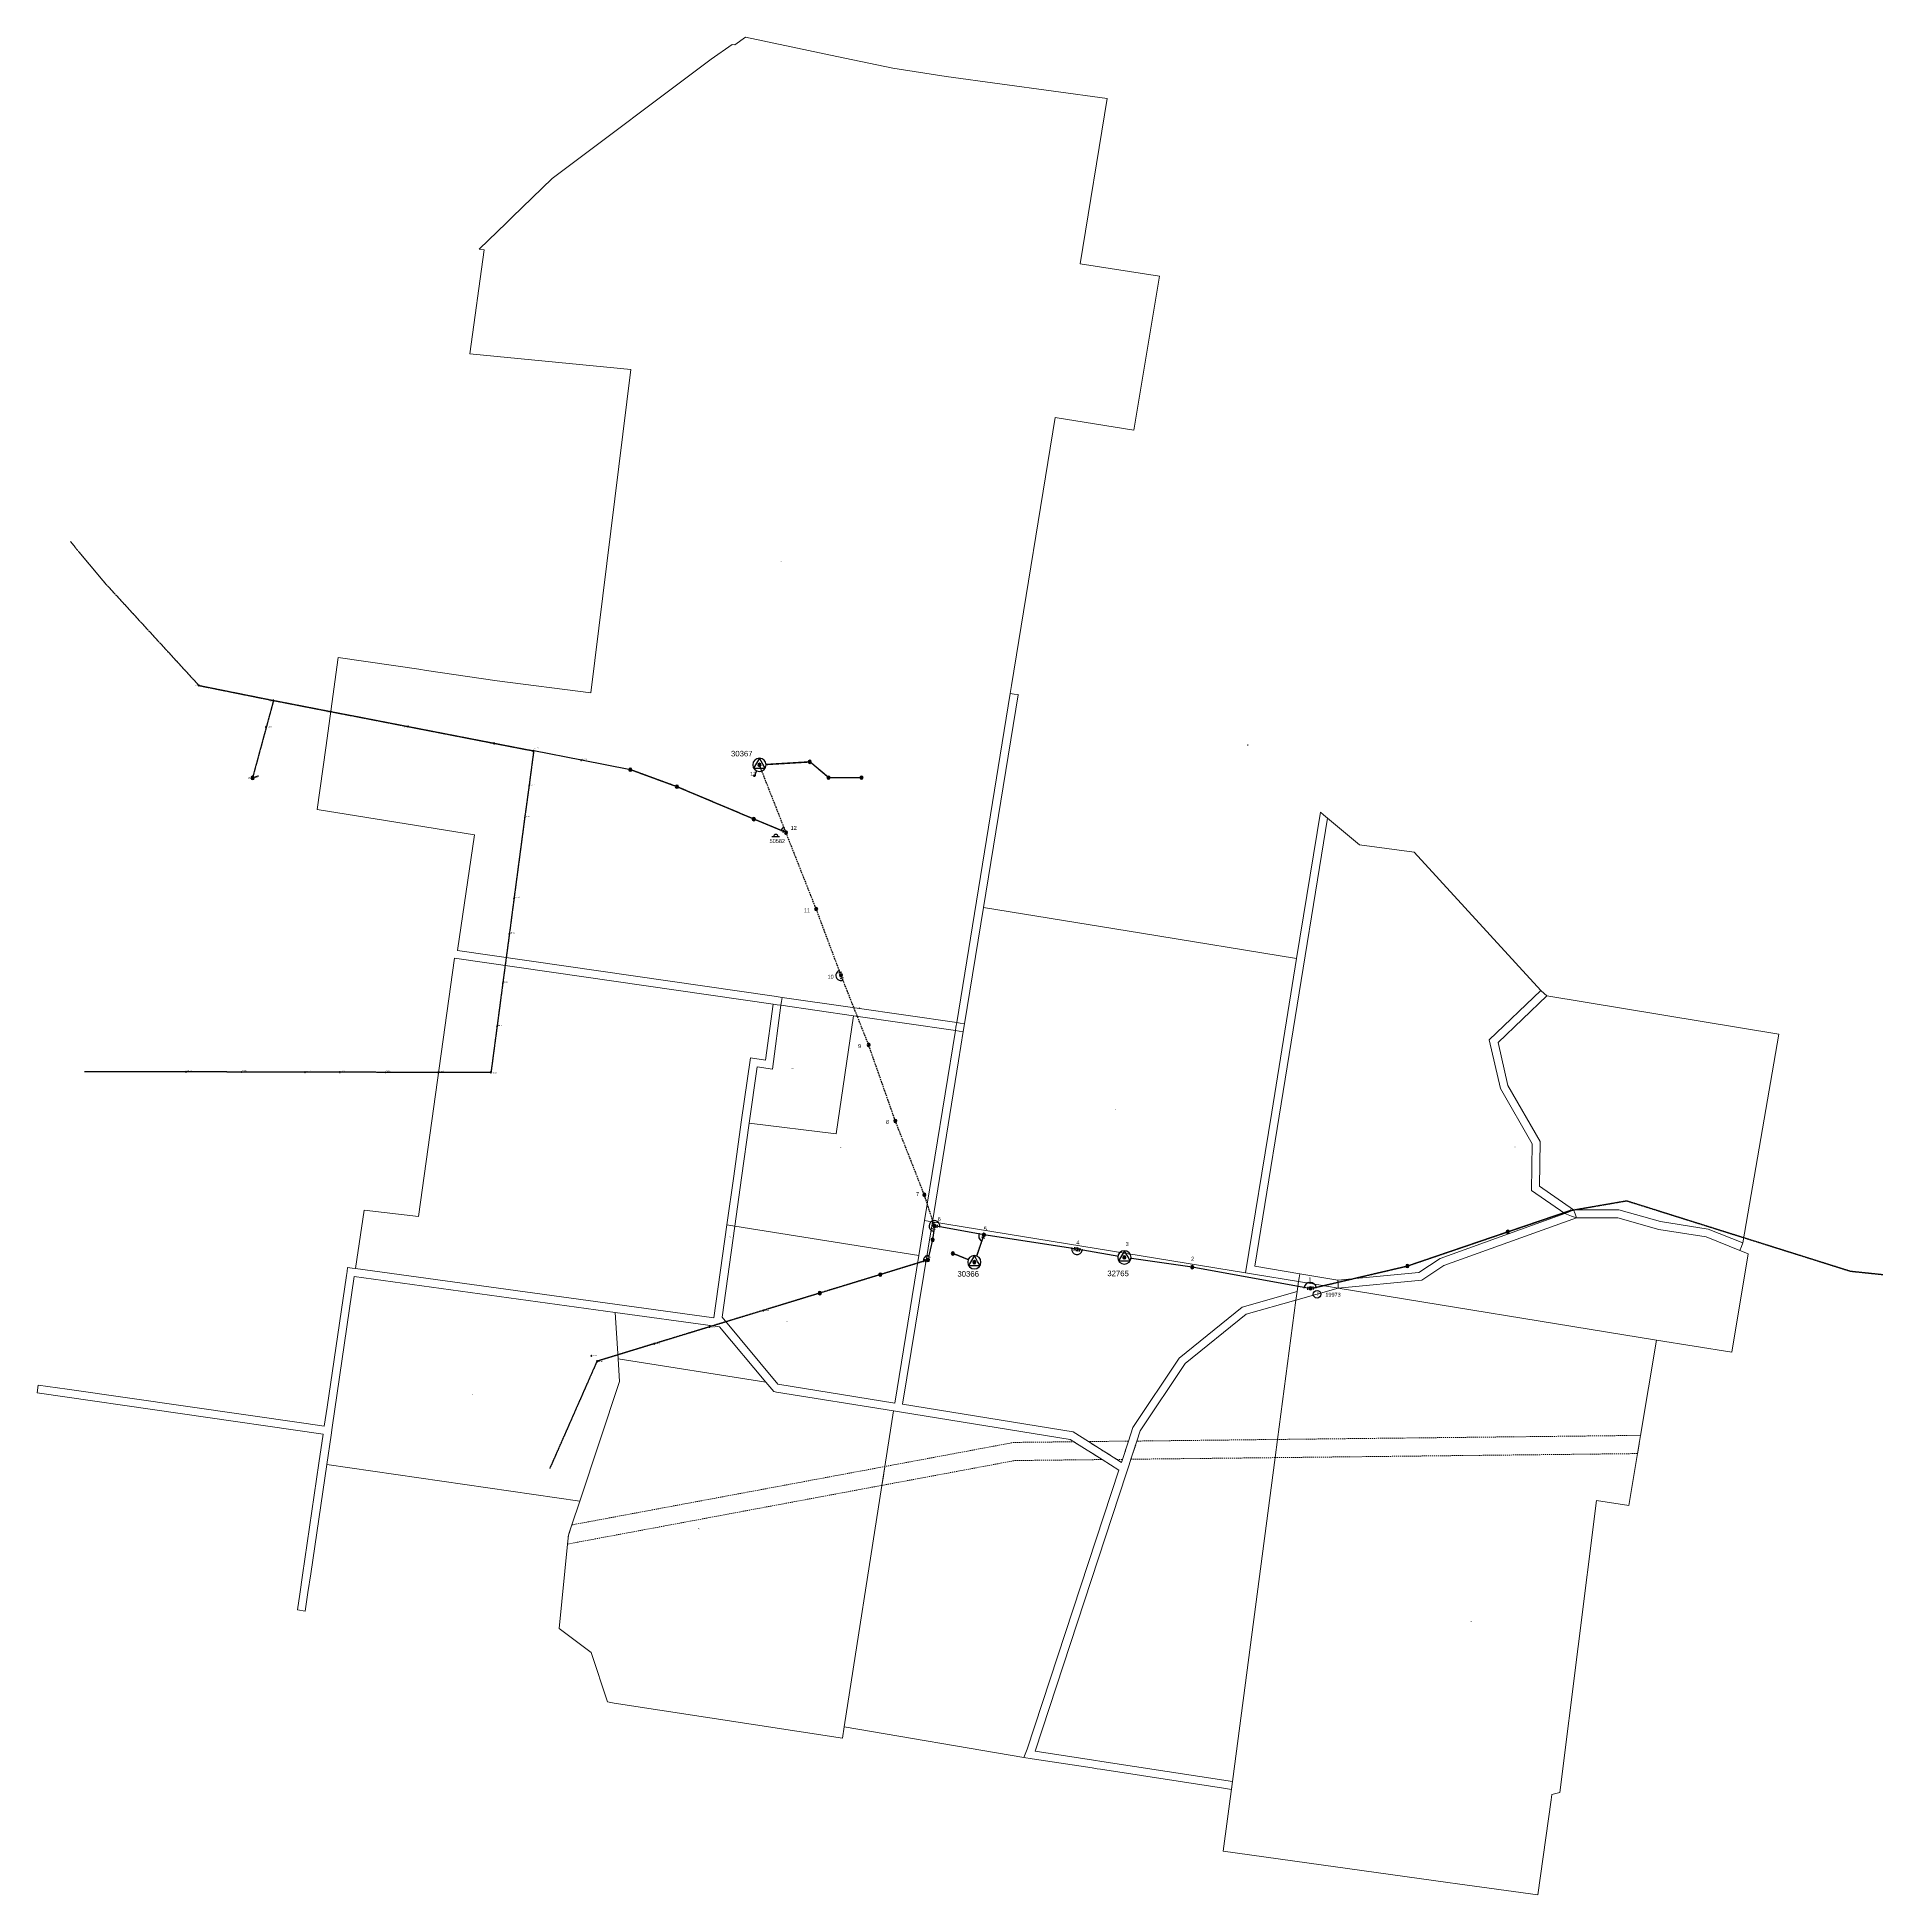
# Model space of a CAD drawing. Header units: metres. Extents: x 231386 to 236041, y 6156846 to 6161532.
import ezdxf
from ezdxf.enums import TextEntityAlignment as Align

# ---------------------------------------------------------------- set-up
doc = ezdxf.new("R2010")
doc.units = ezdxf.units.M
for name, pattern in [('Cable Exist OH', [1, 1, 0]), ('Cable New OH', [6, 4, -2]), ('Dash', [5, 3, -2])]:
    doc.linetypes.add(name, pattern=pattern)
doc.layers.get('0').update_dxf_attribs({"color": 6})
for name, color, linetype, lineweight in [('Cadastre Easements_SP_EXT', 9, 'Continuous', 5), ('Cadastre Land Parcels_SP_EXT', 9, 'Continuous', 5), ('Cadastre Roads_SP_EXT', 9, 'Continuous', 5)]:
    doc.layers.add(name, color=color, linetype=linetype, lineweight=lineweight)
for name, color, linetype in [('Equip_LV_EXT', 7, 'Continuous'), ('Equip_LV_MOD', 3, 'Continuous'), ('Equip_SP_HV_MOD', 3, 'Continuous'), ('Mains_HV_EXT', 7, 'Continuous'), ('Mains_HV_MOD', 3, 'Continuous'), ('Mains_HV_NEW', 2, 'Continuous'), ('Mains_HV_New_A10', 2, 'Continuous'), ('Mains_HV_New_B10', 2, 'Continuous'), ('Mains_HV_NEW_Hardwired', 2, 'Continuous'), ('Mains_LV_EXT', 7, 'Continuous'), ('Mains_LV_MOD', 3, 'Continuous'), ('OH_Details_NEW', 2, 'Continuous'), ('OH_Details_SP_MISC', 7, 'Continuous'), ('Services_SP_EXT', 7, 'Continuous'), ('Sub_SP_TR_HV_LV_EXT', 7, 'Continuous'), ('Sub_SP_TR_HV_LV_MOD', 3, 'Continuous'), ('SupportsOH_SP_TR_HV_LV_SL_EXT', 7, 'Continuous'), ('SupportsOH_SP_TR_HV_LV_SL_MOD', 3, 'Continuous'), ('SupportsOH_SP_TR_HV_LV_SL_NEW', 2, 'Continuous')]:
    doc.layers.add(name, color=color, linetype=linetype)
doc.layers.get('0').freeze()
doc.styles.add('iecARIAL', font='arial.ttf', dxfattribs={"height": 2})
doc.styles.add('iecISOCP', font='isocp.shx')
doc.styles.add('POLE_LABEL', font='arial.ttf')
doc.styles.get("Standard").update_dxf_attribs({"font": 'arial.ttf'})
doc.linetypes.add('IE Trench HV', pattern='A,7,-0.2,["/",Standard,S=3,R=0,X=0.6,Y=-1.4],-2.5', length=9.7)

# ---------------------------------------------------------------- blocks, each defined once
blk = doc.blocks.new('SUB_POLE_EXT')
blk.add_wipeout([(0, 4.2), (0.4, 4.2), (0.8, 4.1), (1.2, 4), (1.6, 3.9), (2, 3.7), (2.3, 3.5), (2.7, 3.3), (3, 3), (3.3, 2.7), (3.5, 2.3), (3.8, 1.9), (3.9, 1.6), (4, 1.2), (4.2, 0.6), (4.2, 0), (4.2, -0.6), (4.1, -1.1), (3.9, -1.6), (3.6, -2.2), (3.2, -2.7), (3, -3), (2.7, -3.3), (2.4, -3.5), (2, -3.7), (1.6, -3.9), (1.3, -4), (0.8, -4.1), (0.4, -4.2), (0, -4.2), (-0.4, -4.2), (-0.8, -4.1), (-1.2, -4), (-1.6, -3.9), (-2, -3.7), (-2.4, -3.5), (-2.7, -3.3), (-3, -3), (-3.2, -2.7), (-3.5, -2.3), (-3.7, -2), (-3.9, -1.6), (-4, -1.2), (-4.2, -0.8), (-4.2, -0.1), (-4.2, 0.4), (-4.1, 0.8), (-4, 1.3), (-3.9, 1.6), (-3.7, 2), (-3.5, 2.4), (-3.3, 2.7), (-3, 3), (-2.7, 3.3), (-2.3, 3.5), (-2, 3.7), (-1.6, 3.9), (-1.2, 4), (-0.8, 4.2), (-0.4, 4.2)])
blk.add_line((2.2, 0.5), (2.2, 0.5, 0))
blk.add_lwpolyline([(-4.2, 0, 1), (4.2, 0, 1)], format="xyb", close=True)
blk.add_lwpolyline([(2.1, 0.5), (0, 4.2), (-3.7, -2.1), (3.7, -2.1)], close=True)
for tag, height, flags, p in [('STREET_CODE', 0.2, 9, (1.5, 0)), ('ASSET_NUM', 3.5, 8, (2, 2)), ('CONSTRUCTED_VOLTAGE', 0.2, 9, (1.5, -0.2)), ('NO_PHASES', 0.2, 9, (1.5, -0.4)), ('OPERATING_VOLTAGE', 0.2, 9, (1.5, -0.6)), ('OPERATED_BY', 0.2, 9, (1.5, -0.8)), ('MAINTAINED_BY', 0.2, 9, (1.5, -1)), ('ORIENTATION', 0.2, 9, (1.5, -1.2)), ('OWNED_BY', 0.2, 9, (1.5, -1.4)), ('SECONDARY_VOLTAGE', 0.2, 9, (1.5, -1.6)), ('STATE', 0.2, 9, (1.5, -1.8)), ('SUBSTATION_TYPE', 0.2, 9, (1.5, -2)), ('USAGE', 0.2, 9, (1.5, -2.2)), ('LEGEND', 0.2, 9, (1.5, -2.4)), ('LOCATION', 0.2, 9, (1.5, -2.6)), ('STREETNAME', 0.2, 9, (1.5, -2.8)), ('SUBURB', 0.2, 9, (1.5, -3)), ('NOTES', 0.2, 9, (1.5, -3.2)), ('Z', 0.2, 1, (1.5, -3.4))]:
    blk.add_attdef(tag, text='', height=height, dxfattribs=dict(flags=flags)).set_placement(p, align=Align.MIDDLE_LEFT)
blk = doc.blocks.new('LV_OH_LINKS_DISTFUSE_EXT')
for p, q in [((0, 0), (0.96, 0)), ((3.84, 0), (4.8, 0))]:
    blk.add_line(p, q)
blk.add_lwpolyline([(3.84, -1.2), (3.84, 1.2), (0.96, -1.2), (0.96, 1.2)], close=True)
at = {"flags": 9}
for tag, p in [('ACTUAL_STATUS', (0, 0)), ('CONSTRUCTED_VOLTAGE', (0, -0.2)), ('OPERATING_VOLTAGE', (0, -0.6)), ('ORIENTATION', (0, -0.8)), ('OWNED_BY', (0, -1)), ('STATE', (0, -1.2)), ('SWITCH_TYPE', (0, -1.4)), ('NO_PHASES', (0, -0.4)), ('USAGE', (0, -1.6)), ('NOTES', (0, -1.8))]:
    blk.add_attdef(tag, text='', height=0.2, dxfattribs=at).set_placement(p, align=Align.MIDDLE_LEFT)
at = {"flags": 1}
blk.add_attdef('Z', (0, 0), '', height=0.2, dxfattribs=at)
blk = doc.blocks.new('CCP_EXT')
blk.add_wipeout([(0, 0.6), (0.6, 0), (0, -0.6), (-0.6, 0)])
blk.add_lwpolyline([(-0.6, 0), (0, 0.6), (0.6, 0), (0, -0.6), (-0.6, 0)])
at = {"flags": 1}
blk.add_attdef('Z', (0, 0), '', height=0.2, dxfattribs=at)
at = {"flags": 9}
for tag, p in [('CCP_TYPE', (0, 0)), ('CONSTRUCTED_VOLTAGE', (0, -0.2)), ('NO_PHASES', (0, -0.4)), ('OPERATING_VOLTAGE', (0, -0.6)), ('ORIENTATION', (0, -0.8)), ('OWNED_BY', (0, -1)), ('USAGE', (0, -1.2)), ('LEGEND', (0, -1.4)), ('LIFE_SUPPORT', (0, -1.6)), ('STATE', (0, -1.8)), ('NOTES', (0, -2))]:
    blk.add_attdef(tag, text='', height=0.2, dxfattribs=at).set_placement(p, align=Align.MIDDLE_LEFT)
blk = doc.blocks.new('POLE_EXT')
blk.add_hatch(color=256).paths.add_polyline_path([(-1, 0, 1), (1, 0, 1)])
blk.add_lwpolyline([(-1, 0, 1), (1, 0, 1)], format="xyb", close=True)
for tag, height, flags, p in [('pNumber', 2.5, 8, (-17.8, 2.1)), ('OWNED_BY', 0.2, 9, (1.4, -0.4)), ('PARENT', 0.2, 9, (1.4, -0.6)), ('SPECIAL_USE', 0.2, 9, (1.4, -0.8)), ('STATE', 0.2, 9, (1.4, -1)), ('USAGE', 0.2, 9, (1.4, -1.2)), ('cLV', 0.2, 9, (1.4, -1.4)), ('hDepth', 0.2, 9, (1.4, -1.6)), ('hDia', 0.2, 9, (1.4, -1.8)), ('cHV', 0.2, 9, (1.4, -2)), ('LBRACKET', 0.2, 9, (1.4, -2.2)), ('LExisting', 0.2, 9, (1.4, -2.4)), ('LANTNUMBER', 0.2, 9, (1.4, -2.6)), ('LOther', 0.2, 9, (1.4, -2.8)), ('LRemove', 0.2, 9, (1.4, -3)), ('LEGEND', 0.2, 9, (1.4, -3.2)), ('cLinedev', 0.2, 9, (1.4, -3.4)), ('LOCATION', 0.2, 9, (1.4, -3.6)), ('pExisting', 0.2, 9, (1.4, -3.8)), ('PFNUMBER', 0.2, 9, (1.4, -4)), ('NEWPFNUMBER', 0.2, 9, (1.4, -4.2)), ('pFooting', 0.2, 9, (1.4, -4.4)), ('pNew', 0.2, 9, (1.4, -4.6)), ('pRelocate', 0.2, 9, (1.4, -5)), ('pRemove', 0.2, 9, (1.4, -5.2)), ('pReplace', 0.2, 9, (1.4, -5.4)), ('pStay', 0.2, 9, (1.4, -5.6)), ('pType', 0.2, 9, (1.4, -5.8)), ('cspan', 0.2, 9, (1.4, -6)), ('STREETNAME', 0.2, 9, (1.4, -6.2)), ('SUBURB', 0.2, 9, (1.4, -6.4)), ('NOTES', 0.2, 9, (1.4, -6.6)), ('MAINTAINED_BY', 0.2, 9, (1.4, -6.8)), ('OPERATED_BY', 0.2, 9, (1.4, -7))]:
    blk.add_attdef(tag, text='', height=height, dxfattribs=dict(flags=flags)).set_placement(p, align=Align.MIDDLE_LEFT)
at = {"style": 'POLE_LABEL'}
for tag, height, flags, p in [('STRUCTURE_PLANT_NUMBER', 0.2, 9, (1.4, 0)), ('ASSET_NUM', 2.5, 8, (2, 2)), ('STREET_CODE', 0.2, 9, (1.4, -0.2))]:
    blk.add_attdef(tag, text='', height=height, dxfattribs=dict(at, flags=flags)).set_placement(p, align=Align.MIDDLE_LEFT)
at = {"flags": 1}
blk.add_attdef('Z', (1.4, -7.3), '', height=0.2, dxfattribs=at)
blk = doc.blocks.new('*U41')
blk.add_line((-7.5, -7.5), (-12, -9.2))
blk.add_lwpolyline([(-8.4, -7.8, 0.414214), (-10.3, -7, 0.414214), (-11.1, -8.8)], format="xyb")
for tag, height, flags, p in [('STREET_CODE', 0.2, 9, (1.5, 0)), ('ASSET_NUM', 2.5, 8, (2, 2)), ('ACTUAL_STATUS', 0.2, 9, (1.5, -0.2)), ('CONSTRUCTED_VOLTAGE', 0.2, 9, (1.5, -0.4)), ('NO_PHASES', 0.2, 9, (1.5, -0.6)), ('OPERATING_VOLTAGE', 0.2, 9, (1.5, -0.8)), ('ORIENTATION', 0.2, 9, (1.5, -1)), ('OWNED_BY', 0.2, 9, (1.5, -1.2)), ('OPERATED_BY', 0.2, 9, (1.5, -1.4)), ('MAINTAINED_BY', 0.2, 9, (1.5, -1.6)), ('STATE', 0.2, 9, (1.5, -1.8)), ('SWITCH_TYPE', 0.2, 9, (1.5, -2)), ('USAGE', 0.2, 9, (1.5, -2.2)), ('LEGEND', 0.2, 9, (1.5, -2.4)), ('LOCATION', 0.2, 9, (1.5, -2.6)), ('STREETNAME', 0.2, 9, (1.5, -2.8)), ('SUBURB', 0.2, 9, (1.5, -3)), ('NOTES', 0.2, 9, (1.5, -3.2)), ('LABEL_ALIGNMENT', 0.2, 9, (1.5, -3.4)), ('Z', 0.2, 1, (1.5, -3.6))]:
    blk.add_attdef(tag, text='', height=height, dxfattribs=dict(flags=flags)).set_placement(p, align=Align.MIDDLE_LEFT)
blk = doc.blocks.new('End Shackle_EXT')
blk.add_wipeout([(0, 0.3), (1.8, 0.3), (1.8, -0.3), (0, -0.3)])
blk.add_line((1.8, -1), (1.8, 1))
at = {"flags": 1}
blk.add_attdef('Z', (0, 0), '', height=0.2, dxfattribs=at)
at = {"flags": 9}
for tag, p in [('CONNECTOR_TYPE', (0, 0)), ('CONSTRUCTED_VOLTAGE', (0, -0.2)), ('NO_PHASES', (0, -0.4)), ('OPERATING_VOLTAGE', (0, -0.6)), ('ORIENTATION', (0, -0.8)), ('OWNED_BY', (0, -1)), ('STATE', (0, -1.2)), ('USAGE', (0, -1.4)), ('NOTES', (0, -1.6))]:
    blk.add_attdef(tag, text='', height=0.2, dxfattribs=at).set_placement(p, align=Align.MIDDLE_LEFT)
blk = doc.blocks.new('*U40')
blk.add_circle((-33.7, -2.5), 2.4)
at = {"insert": (-34, -1.6), "char_height": 2, "width": 1.3, "attachment_point": 1, "style": 'iecISOCP'}
blk.add_mtext('F', dxfattribs=at)
for tag, height, flags, p in [('STREET_CODE', 0.2, 9, (1.5, 0)), ('ASSET_NUM', 2.5, 8, (2, 2)), ('CONSTRUCTED_VOLTAGE', 0.2, 9, (1.5, -0.2)), ('FLITE_NUMBER', 0.2, 9, (1.5, -0.4)), ('INDICATOR_TYPE', 0.2, 9, (1.5, -0.6)), ('OPERATING_VOLTAGE', 0.2, 9, (1.5, -0.8)), ('ORIENTATION', 0.2, 9, (1.5, -1)), ('OWNED_BY', 0.2, 9, (1.5, -1.2)), ('STATE', 0.2, 9, (1.5, -1.4)), ('USAGE', 0.2, 9, (1.5, -1.6)), ('LEGEND', 0.2, 9, (1.5, -1.8)), ('LOCATION', 0.2, 9, (1.5, -2)), ('STREETNAME', 0.2, 9, (1.5, -2.2)), ('SUBURB', 0.2, 9, (1.5, -2.4)), ('NOTES', 0.2, 9, (1.5, -2.6)), ('Z', 0.2, 1, (1.5, -2.8))]:
    blk.add_attdef(tag, text='', height=height, dxfattribs=dict(flags=flags)).set_placement(p, align=Align.MIDDLE_LEFT)
blk = doc.blocks.new('CONNECTOR_NODE_EXT')
h = blk.add_hatch(color=256)
edge = h.paths.add_edge_path()
edge.add_arc((0, 0), 0.5, 0, 360)
blk.add_circle((0, 0), 0.5)
at = {"flags": 1}
blk.add_attdef('Z', (0, 0), '', height=0.2, dxfattribs=at)
at = {"flags": 9}
for tag, p in [('CONNECTOR_TYPE', (0, 0)), ('CONSTRUCTED_VOLTAGE', (0, -0.2)), ('NO_PHASES', (0, -0.4)), ('OPERATING_VOLTAGE', (0, -0.6)), ('ORIENTATION', (0, -0.8)), ('SUBTYPE', (0, -1)), ('USAGE', (0, -1.2)), ('NOTES', (0, -1.4))]:
    blk.add_attdef(tag, text='', height=0.2, dxfattribs=at).set_placement(p, align=Align.MIDDLE_LEFT)
blk = doc.blocks.new('POLE_REPLACE_NEW')
at = {"flags": 1}
blk.add_attdef('Z', text='', height=0.2, dxfattribs=at).set_placement((1.5, -7), align=Align.MIDDLE_LEFT)
blk.add_wipeout([(0, 1), (-0.1, 1), (-0.2, 1), (-0.4, 0.9), (-0.5, 0.9), (-0.6, 0.8), (-0.7, 0.7), (-0.8, 0.6), (-0.8, 0.5), (-0.9, 0.4), (-1, 0.3), (-1, 0.2), (-1, 0.1), (-1, -0.1), (-1, -0.2), (-1, -0.3), (-0.9, -0.4), (-0.8, -0.5), (-0.8, -0.6), (-0.7, -0.7), (-0.6, -0.8), (-0.5, -0.9), (-0.4, -0.9), (-0.2, -1), (-0.1, -1), (0, -1), (0.1, -1), (0.2, -1), (0.4, -0.9), (0.5, -0.9), (0.6, -0.8), (0.7, -0.7), (0.8, -0.6), (0.8, -0.5), (0.9, -0.4), (1, -0.3), (1, -0.2), (1, -0.1), (1, 0.1), (1, 0.2), (1, 0.3), (0.9, 0.4), (0.8, 0.5), (0.8, 0.6), (0.7, 0.7), (0.6, 0.8), (0.5, 0.9), (0.4, 0.9), (0.2, 1), (0.1, 1)])
h = blk.add_hatch(color=256)
edge = h.paths.add_edge_path()
edge.add_arc((0, 0), 1, 270, 450)
edge.add_line((0, 1), (0, -1))
blk.add_lwpolyline([(0, 1), (0, -1)])
at = {"lineweight": -3}
blk.add_arc((0, 0), 1, 90, 270, dxfattribs=at)
blk.add_arc((0, 0), 1, 270, 90)
at = {"style": 'POLE_LABEL', "flags": 9}
blk.add_attdef('STRUCTURE_PLANT_NUMBER', text='', height=0.2, dxfattribs=at).set_placement((1.5, 0.2), align=Align.MIDDLE_LEFT)
for tag, height, flags, p in [('STREET_CODE', 0.2, 9, (1.5, 0)), ('ASSET_NUM', 2.5, 8, (2, 2)), ('OWNED_BY', 0.2, 9, (1.5, -0.2)), ('PARENT', 0.2, 9, (1.5, -0.4)), ('SPECIAL_USE', 0.2, 9, (1.5, -0.6)), ('STATE', 0.2, 9, (1.5, -0.8)), ('USAGE', 0.2, 9, (1.5, -1)), ('cLV', 0.2, 9, (1.5, -1.2)), ('hDepth', 0.2, 9, (1.5, -1.4)), ('hDia', 0.2, 9, (1.5, -1.6)), ('cHV', 0.2, 9, (1.5, -1.8)), ('LBRACKET', 0.2, 9, (1.5, -2)), ('LExisting', 0.2, 9, (1.5, -2.2)), ('LANTNUMBER', 0.2, 9, (1.5, -2.4)), ('LOther', 0.2, 9, (1.5, -2.6)), ('LRemove', 0.2, 9, (1.5, -2.8)), ('LEGEND', 0.2, 9, (1.5, -3)), ('cLinedev', 0.2, 9, (1.5, -3.2)), ('pExisting', 0.2, 9, (1.5, -3.4)), ('PFNUMBER', 0.2, 9, (1.5, -3.6)), ('NEWPFNUMBER', 0.2, 9, (1.5, -3.8)), ('pFooting', 0.2, 9, (1.5, -4)), ('pNew', 0.2, 9, (1.5, -4.2)), ('pNumber', 0.2, 9, (1.5, -4.4)), ('pRelocate', 0.2, 9, (1.5, -4.6)), ('pRemove', 0.2, 9, (1.5, -4.8)), ('pReplace', 0.2, 9, (1.5, -5)), ('pStay', 0.2, 9, (1.5, -5.2)), ('pType', 0.2, 9, (1.5, -5.4)), ('cspan', 0.2, 9, (1.5, -5.6)), ('SUBURB', 0.2, 9, (1.5, -5.8)), ('STREETNAME', 0.2, 9, (1.5, -6)), ('LOCATION', 0.2, 9, (1.5, -6.2)), ('NOTES', 0.2, 9, (1.5, -6.4)), ('OPERATED_BY', 0.2, 9, (1.5, -6.6)), ('MAINTAINED_BY', 0.2, 9, (1.5, -6.8))]:
    blk.add_attdef(tag, text='', height=height, dxfattribs=dict(flags=flags)).set_placement(p, align=Align.MIDDLE_LEFT)
blk = doc.blocks.new('End Shackle_NEW')
blk.add_wipeout([(-0.3, 0), (-0.3, 1.8), (0.3, 1.8), (0.3, 0)])
blk.add_line((1, 1.8), (-1, 1.8))
at = {"flags": 1}
blk.add_attdef('Z', (0, 0), '', height=0.2, dxfattribs=at)
at = {"flags": 9}
for tag, p in [('CONNECTOR_TYPE', (0, 0)), ('CONSTRUCTED_VOLTAGE', (0, -0.2)), ('NO_PHASES', (0, -0.4)), ('OPERATING_VOLTAGE', (0, -0.6)), ('ORIENTATION', (0, -0.8)), ('OWNED_BY', (0, -1)), ('STATE', (0, -1.2)), ('USAGE', (0, -1.4)), ('NOTES', (0, -1.6)), ('MAINTAINED_BY', (0, -1.8)), ('OPERATED_BY', (0, -2))]:
    blk.add_attdef(tag, text='', height=0.2, dxfattribs=at).set_placement(p, align=Align.MIDDLE_LEFT)
blk = doc.blocks.new('BOND POINT')
blk.add_hatch(color=256).paths.add_polyline_path([(-1, 0, 1), (1, 0, 1)])
blk.add_lwpolyline([(-1, 0, 1), (1, 0, 1)], format="xyb", close=True)

msp = doc.modelspace()

# ---------------------------------------------------------------- linework, layer by layer
at = {"layer": 'Cadastre Easements_SP_EXT', "linetype": 'Dash'}
for points in [[(234001.3, 6157988.8), (233849.9, 6157987.2), (233524.4, 6157926.4), (233517, 6157878.8), (233852.6, 6157941.5), (234072.2, 6157943.9), (234001.3, 6157988.8)], [(234138.8, 6157990.5), (234038.2, 6157989.3), (234109.1, 6157944.3), (234123.7, 6157944.5), (234138.8, 6157990.5)], [(235430.3, 6158004.9), (234514.8, 6157994.7), (234160.1, 6157990.6), (234145, 6157944.8), (234508.7, 6157948.8), (235422.6, 6157959), (235430.3, 6158004.9)], [(233517, 6157878.8), (233524.4, 6157926.4), (232734.8, 6157779.1), (232726.2, 6157753.1), (232724, 6157730.8), (233517, 6157878.8)]]:
    msp.add_lwpolyline(points, close=True, dxfattribs=at)
at = {"layer": 'Cadastre Land Parcels_SP_EXT', "linetype": 'Continuous'}
for points in [[(234871.4, 6158416), (234925, 6158451.2), (235239.6, 6158564.2), (235155.5, 6158622.9), (235156.7, 6158740.6), (235076.9, 6158879.8), (235048.9, 6159002.4), (235179.1, 6159126.7), (234859.5, 6159476.3), (234721.2, 6159494.3), (234641, 6159561.8), (234457.2, 6158431.8), (234570.7, 6158412.6), (234666.7, 6158396.5), (234871.4, 6158416)], [(233242.4, 6159092.6), (232439, 6159208.7), (232348.2, 6158557.1), (232210.8, 6158573.3), (232189.2, 6158425.8), (232843, 6158335.7), (233093.2, 6158301.3), (233126.1, 6158536.1), (233143.2, 6158658.6), (233162.3, 6158794.8), (233185.1, 6158957.2), (233223.4, 6158951.3), (233242.4, 6159092.6)], [(235779.4, 6159016.5), (235194.2, 6159113.2), (235071, 6158995.9), (235095.8, 6158887.2), (235176.8, 6158745.9), (235175.8, 6158633.4), (235261.4, 6158573.5), (235375.8, 6158573.7), (235480.9, 6158544.4), (235601, 6158525), (235688.4, 6158490.2), (235779.4, 6159016.5)], [(233445.4, 6159063.2), (233262.3, 6159089.7), (233240.6, 6158928.4), (233202.2, 6158934.3), (233182.3, 6158792.3), (233401.2, 6158765.2), (233445.4, 6159063.2)], [(235701.5, 6158463.2), (235699.9, 6158463.9), (235680.9, 6158471.5), (235595.6, 6158505.5), (235476.6, 6158524.6), (235373.1, 6158553.6), (235268.9, 6158553.4), (234934.1, 6158433.1), (234878.3, 6158396.4), (234667.9, 6158376), (235470.9, 6158245.4), (235660.3, 6158214.6), (235701.5, 6158463.2)], [(233610, 6158458.8), (233145.9, 6158532.9), (233113.7, 6158302.9), (233254.5, 6158134), (233549.4, 6158086.6), (233610, 6158458.8)], [(232844.2, 6158315.2), (232186.2, 6158405.8), (232130.4, 6158025.2), (232127.5, 6158005.3), (232116.7, 6157931.6), (232754.6, 6157838.7), (232855.2, 6158140.8), (232851.6, 6158198.1), (232844.2, 6158315.2)], [(235422.6, 6157959), (235430.3, 6158004.9), (235470.9, 6158245.4), (234667.9, 6158376), (234561.2, 6158345.9), (234514.8, 6157994.7), (234508.7, 6157948.8), (234400.8, 6157132), (234377.5, 6156955.9), (234944.5, 6156877.4), (234968.9, 6156874), (235170.9, 6156846), (235204.5, 6157085.6), (235206.5, 6157099.5), (235220.1, 6157102.5), (235226.5, 6157103.9), (235319.3, 6157840.9), (235400.5, 6157828.2), (235422.6, 6157959)], [(233107.4, 6158279), (233090.5, 6158281.4), (232844.2, 6158315.2), (232851.6, 6158198.1), (233224.3, 6158138.8), (233107.4, 6158279)], [(234508.7, 6157948.8), (234514.8, 6157994.7), (234561.2, 6158345.9), (234435.3, 6158310.3), (234281.4, 6158186.1), (234168.3, 6158016), (234160.1, 6157990.6), (234145, 6157944.8), (234140.2, 6157930.4), (234133.7, 6157910.7), (233903.1, 6157208.5), (234050.7, 6157185.8), (234071.3, 6157182.7), (234400.8, 6157132), (234508.7, 6157948.8)], [(233422, 6157269.9), (233517, 6157878.8), (233524.4, 6157926.4), (233546.3, 6158066.6), (233251.3, 6158114.2), (233243.9, 6158115.4), (233224.3, 6158138.8), (232851.6, 6158198.1), (232855.2, 6158140.8), (232754.6, 6157838.7), (232734.8, 6157779.1), (232726.2, 6157753.1), (232724, 6157730.8), (232703.2, 6157517.8), (232783.2, 6157457.3), (232825, 6157332.6), (232842, 6157329.9), (233417.6, 6157241.1), (233422, 6157269.9)], [(233883.6, 6157213.4), (234114.7, 6157917.1), (234072.2, 6157943.9), (234001.3, 6157988.8), (233991.9, 6157994.9), (233566, 6158063.5), (233546.3, 6158066.6), (233524.4, 6157926.4), (233517, 6157878.8), (233422, 6157269.9), (233875.2, 6157192.7), (233883.6, 6157213.4)]]:
    msp.add_lwpolyline(points, close=True, dxfattribs=at)
at = {"layer": 'Cadastre Roads_SP_EXT', "linetype": 'Continuous'}
for points in [[(233860.2, 6159873.3), (233850.3, 6159874.9), (233840.7, 6159876.4), (233705.6, 6159046), (233714.6, 6159044.5), (233725.4, 6159042.8), (233773.1, 6159336.3), (233860.5, 6159873.2), (233860.2, 6159873.3)], [(234569, 6158402.7), (234570.7, 6158412.6), (234457.2, 6158431.8), (234641, 6159561.8), (234631, 6159570.2), (234623, 6159576.9), (234562.9, 6159207.5), (234500, 6158819.9), (234434.2, 6158415.3), (234454, 6158411.9), (234567.3, 6158392.9), (234569, 6158402.7)], [(233703.6, 6159034.3), (233705.6, 6159046), (233448.3, 6159083.2), (233265.3, 6159109.7), (233263.8, 6159099.6), (233262.3, 6159089.7), (233445.4, 6159063.2), (233702.3, 6159026.1), (233703.6, 6159034.3)], [(235248.8, 6158568.1), (235261.4, 6158573.5), (235175.8, 6158633.4), (235176.8, 6158745.9), (235095.8, 6158887.2), (235071, 6158995.9), (235194.2, 6159113.2), (235187.4, 6159119.2), (235179.1, 6159126.7), (235048.9, 6159002.4), (235076.9, 6158879.8), (235156.7, 6158740.6), (235155.5, 6158622.9), (235239.6, 6158564.2), (235248.8, 6158568.1)], [(233262.3, 6159089.7), (233252.7, 6159091.1), (233242.4, 6159092.6), (233223.4, 6158951.3), (233185.1, 6158957.2), (233162.3, 6158794.8), (233143.2, 6158658.6), (233126.1, 6158536.1), (233145.9, 6158532.9), (233163, 6158654.6), (233182.3, 6158792.3), (233202.2, 6158934.3), (233240.6, 6158928.4), (233262.3, 6159089.7)], [(233710.3, 6158950), (233722.2, 6159023.3), (233711.4, 6159024.8), (233702.3, 6159026.1), (233624.3, 6158547), (233633.8, 6158545.3), (233644.1, 6158543.4), (233710.3, 6158950)], [(235268.9, 6158553.4), (235256.5, 6158558), (235239.6, 6158564.2), (234925, 6158451.2), (234871.4, 6158416), (234666.7, 6158396.5), (234667.3, 6158386.3), (234667.9, 6158376), (234878.3, 6158396.4), (234934.1, 6158433.1), (235268.9, 6158553.4)], [(235688.4, 6158490.2), (235601, 6158525), (235480.9, 6158544.4), (235375.8, 6158573.7), (235261.4, 6158573.5), (235265, 6158563.7), (235268.9, 6158553.4), (235373.1, 6158553.6), (235476.6, 6158524.6), (235595.6, 6158505.5), (235680.9, 6158471.5), (235684.8, 6158481.2), (235688.4, 6158490.2)], [(234667.9, 6158376), (234608.7, 6158386), (234567.3, 6158392.9), (234564, 6158367.6), (234562.6, 6158356.9), (234561.2, 6158345.9), (234667.9, 6158376)]]:
    msp.add_lwpolyline(points, close=True, dxfattribs=at)
at = {"layer": 'Mains_HV_EXT', "linetype": 'Cable Exist OH'}
for points in [[(231470.3, 6160259.2), (231556.7, 6160155.4), (231686.3, 6160014.1), (231794.2, 6159896.4), (231982.5, 6159858.5)], [(231982.5, 6159858.5), (231964.1, 6159790.9)], [(231982.5, 6159858.5), (232322, 6159792.8), (232538.4, 6159750.8)], [(232638.6, 6159731.4), (232627, 6159643.4), (232616, 6159563.3), (232589, 6159359.1), (232577.3, 6159269.7), (232560.6, 6159145), (232546.2, 6159035.9), (232530.8, 6158919.9)], [(232538.4, 6159750.8), (232638.6, 6159731.4)], [(232530.8, 6158920), (232397.8, 6158920.3), (232264.8, 6158920.6), (232149.8, 6158920.8), (232061.8, 6158921.1), (231901.8, 6158921.4), (231761.8, 6158921.7), (231627.7, 6158922.1), (231505.8, 6158922.2)], [(232798.3, 6158191.9), (232757.6, 6158099.6), (232719.5, 6158013), (232679.1, 6157921.4)]]:
    msp.add_lwpolyline(points, dxfattribs=at)
at = {"layer": 'Mains_HV_EXT', "linetype": 'Continuous'}
for points in [[(231980.7, 6159858.9, 0.478302), (231982, 6159856.7)], [(231964.7, 6159792.7, 0.962002), (231963.6, 6159789.2)], [(232536.5, 6159751.2, 0.987594), (232540.4, 6159750.5)], [(232636.1, 6159731.8, 0.511772), (232638.4, 6159729.3)], [(232531, 6158922.3, 0.451985), (232528.8, 6158920)], [(232797.5, 6158190.1, 0.637311), (232800.3, 6158192.5)]]:
    msp.add_lwpolyline(points, format="xyb", dxfattribs=at)
msp.add_arc((233649.4, 6158533.2), 13.4, 350.5715, 262.789, dxfattribs=at).dxf.unprotected_set("ltscale", 0)
at = {"layer": 'Mains_HV_MOD', "linetype": 'Cable Exist OH'}
for points in [[(234598, 6158375.1), (234841.9, 6158432.1), (235254, 6158572.3), (235395.2, 6158596.7), (235959.5, 6158419.2), (236041.4, 6158410.7)], [(233774.1, 6158510.8), (233750, 6158441.7)], [(233632.9, 6158447.3), (233513, 6158410.5), (233360.2, 6158363.8), (233217.8, 6158320.2), (233082.1, 6158278.7), (232942.6, 6158236.1), (232798.3, 6158191.9)]]:
    msp.add_lwpolyline(points, dxfattribs=at)
at = {"layer": 'Mains_HV_MOD', "linetype": 'Continuous'}
msp.add_lwpolyline([(233649.4, 6158533.2), (233644.9, 6158498), (233632.9, 6158447.3)], dxfattribs=at)
at = {"layer": 'Mains_HV_New_A10', "linetype": 'IE Trench HV'}
for points in [[(234009.1, 6158474.3), (233774.1, 6158510.8), (233649.4, 6158533.2)], [(234590.4, 6158376.3), (234299.8, 6158429.2), (234128.4, 6158454), (234009.1, 6158474.3)]]:
    msp.add_lwpolyline(points, dxfattribs=at)
at = {"layer": 'Mains_HV_New_B10', "linetype": 'Cable New OH'}
msp.add_lwpolyline([(233649.4, 6158533.2), (233624, 6158611.5), (233550.8, 6158798), (233483.4, 6158989.9), (233413.9, 6159165.5)], dxfattribs=at)
at = {"layer": 'Mains_HV_New_B10', "color": 7, "linetype": 'Cable New OH'}
msp.add_lwpolyline([(233461.3, 6159082), (233460.7, 6159083.5)], dxfattribs=at)
at = {"layer": 'Mains_HV_NEW_Hardwired', "linetype": 'Continuous'}
for centre, radius, start, end in [((233414, 6159165.3), 13.2, 110.6293, 291.3719), ((233773, 6158507), 12.1, 151.2162, 249.0487), ((234009.1, 6158474.3), 13.4, 171.1734, 350.3073), ((234597, 6158375.2), 15.6, 12.3104, 170.2071)]:
    msp.add_arc(centre, radius, start, end, dxfattribs=at).dxf.unprotected_set("ltscale", 0)
at = {"layer": 'Mains_HV_NEW_Hardwired', "color": 7, "linetype": 'Continuous'}
msp.add_arc((233632.9, 6158447.3), 11, 76.6732, 197.0383, dxfattribs=at).dxf.unprotected_set("ltscale", 0)
at = {"layer": 'Mains_LV_MOD', "linetype": 'Cable Exist OH'}
for points in [[(233208, 6159696.2), (233195.1, 6159668.6)], [(233208, 6159696.2), (233334.7, 6159703.8), (233382.2, 6159664)], [(233750, 6158441.7), (233695.8, 6158463.7)]]:
    msp.add_lwpolyline(points, dxfattribs=at)
at = {"layer": 'OH_Details_SP_MISC', "color": 7, "linetype": 'Continuous', "flags": 128}
for points in [[(232882.5, 6159684), (232759.4, 6159707.9), (232638.6, 6159731.4)], [(233382.2, 6159664), (233334.7, 6159703.8), (233208, 6159696.2)], [(233649.4, 6158533.2), (233644.9, 6158498), (233632.9, 6158447.3), (233513, 6158410.5)], [(233774.1, 6158510.8), (233750, 6158441.7), (233695.8, 6158463.7)]]:
    msp.add_lwpolyline(points, dxfattribs=at)
at = {"layer": 'OH_Details_SP_MISC', "color": 7, "linetype": 'Continuous'}
msp.add_lwpolyline([(235254, 6158572.3), (235095.2, 6158518.3), (234841.9, 6158432.1), (234598, 6158374.9)], dxfattribs=at)

# ---------------------------------------------------------------- block references
at = {"layer": 'Equip_LV_MOD', "xscale": 4, "yscale": 4, "zscale": 4}
msp.add_blockref('CONNECTOR_NODE_EXT', (233195.1, 6159668.6), dxfattribs=at)
at = {"layer": 'Equip_SP_HV_MOD'}
ref = msp.add_blockref('*U40', (234749.3, 6158370.9), dxfattribs=dict(at, xscale=4, yscale=4, zscale=4))
ref.add_attrib('ASSET_NUM', '19973', dxfattribs={"layer": '0', "height": 10}).set_placement((234635.2, 6158359.7), align=Align.MIDDLE_LEFT)
at = {"layer": 'Mains_HV_EXT', "color": 7, "linetype": 'Continuous', "xscale": 0.6, "yscale": 0.6, "zscale": 0.6}
for p in [(233645, 6158545.8), (233647.7, 6158520), (233662.5, 6158531)]:
    msp.add_blockref('BOND POINT', p, dxfattribs=at).dxf.unprotected_set("ltscale", 0)
at = {"layer": 'Mains_HV_NEW_Hardwired', "color": 7, "linetype": 'Continuous', "xscale": 0.6, "yscale": 0.6, "zscale": 0.6}
for p in [(233409.3, 6159177.7), (233418.8, 6159153), (233762.4, 6158512.8), (233768.7, 6158495.7), (233635.4, 6158458), (233995.9, 6158476.4), (234022.3, 6158472.1), (233622.3, 6158444), (234581.6, 6158377.9), (234612.4, 6158378.6)]:
    msp.add_blockref('BOND POINT', p, dxfattribs=at).dxf.unprotected_set("ltscale", 0)
at = {"layer": 'Mains_LV_EXT', "rotation": 178.9542000020896}
msp.add_blockref('End Shackle_EXT', (233465.5, 6159664), dxfattribs=at)
at = {"layer": 'OH_Details_NEW', "color": 7, "linetype": 'Continuous', "xscale": 4, "yscale": 4, "zscale": 4, "rotation": 67.45116248476802}
msp.add_blockref('End Shackle_NEW', (233274.9, 6159525.6), dxfattribs=at).dxf.unprotected_set("ltscale", 0)
at = {"layer": 'Services_SP_EXT', "rotation": 90.0000000000002}
msp.add_blockref('CCP_EXT', (234439.5, 6159746.4), dxfattribs=at)
at = {"layer": 'Sub_SP_TR_HV_LV_EXT'}
ref = msp.add_blockref('SUB_POLE_EXT', (231929.5, 6159663.2), dxfattribs=at)
ref.add_attrib('ASSET_NUM', '25168', dxfattribs={"layer": '0', "height": 3.5, "rotation": 1}).set_placement((231931.5, 6159663.5), align=Align.MIDDLE_RIGHT)
at = {"layer": 'SupportsOH_SP_TR_HV_LV_SL_EXT'}
ref = msp.add_blockref('POLE_EXT', (231794.2, 6159896.4), dxfattribs=at)
ref.add_attrib('ASSET_NUM', '3VA029', dxfattribs={"layer": '0', "height": 2.5, "style": 'POLE_LABEL'}).set_placement((231796.2, 6159897.2), align=Align.MIDDLE_RIGHT)
ref = msp.add_blockref('POLE_EXT', (231982.5, 6159858.5), dxfattribs=at)
ref.add_attrib('ASSET_NUM', '874587', dxfattribs={"layer": '0', "height": 2.5, "style": 'POLE_LABEL'}).set_placement((231984.5, 6159859.2), align=Align.TOP_RIGHT)
ref = msp.add_blockref('POLE_EXT', (232128, 6159830.3), dxfattribs=at)
ref.add_attrib('ASSET_NUM', '874588', dxfattribs={"layer": '0', "height": 2.5, "style": 'POLE_LABEL'}).set_placement((232130, 6159831.1), align=Align.TOP_RIGHT)
ref = msp.add_blockref('POLE_EXT', (231964.1, 6159790.9), dxfattribs=at)
ref.add_attrib('ASSET_NUM', '773859', dxfattribs={"layer": '0', "height": 2.5, "rotation": 1, "style": 'POLE_LABEL'}).set_placement((231966.1, 6159791.6), align=Align.MIDDLE_LEFT)
ref = msp.add_blockref('POLE_EXT', (232322, 6159792.8), dxfattribs=at)
ref.add_attrib('ASSET_NUM', '874585', dxfattribs={"layer": '0', "height": 2.5, "style": 'POLE_LABEL'}).set_placement((232324, 6159793.6), align=Align.TOP_RIGHT)
ref = msp.add_blockref('POLE_EXT', (232538.5, 6159750.9), dxfattribs=at)
ref.add_attrib('ASSET_NUM', '874586', dxfattribs={"layer": '0', "height": 2.5, "style": 'POLE_LABEL'}).set_placement((232540.5, 6159751.6), align=Align.TOP_RIGHT)
ref = msp.add_blockref('POLE_EXT', (232638.6, 6159731.4), dxfattribs=at)
ref.add_attrib('ASSET_NUM', '763501', dxfattribs={"layer": '0', "height": 2.5, "rotation": 1, "style": 'POLE_LABEL'}).set_placement((232640.6, 6159736.6), align=Align.BOTTOM_LEFT)
ref = msp.add_blockref('POLE_EXT', (232758.4, 6159708.1), dxfattribs=at)
ref.add_attrib('ASSET_NUM', '888592', dxfattribs={"layer": '0', "height": 2.5, "style": 'POLE_LABEL'}).set_placement((232760.4, 6159708.9), align=Align.BOTTOM_LEFT)
at = {"layer": 'SupportsOH_SP_TR_HV_LV_SL_EXT', "xscale": 4, "yscale": 4, "zscale": 4}
for p in [(232882.5, 6159684), (232999.8, 6159641), (235095.2, 6158518.3), (233360.2, 6158363.8)]:
    msp.add_blockref('POLE_EXT', p, dxfattribs=at)
at = {"layer": 'SupportsOH_SP_TR_HV_LV_SL_EXT'}
ref = msp.add_blockref('POLE_EXT', (232627, 6159643.4), dxfattribs=at)
ref.add_attrib('ASSET_NUM', '763502', dxfattribs={"layer": '0', "height": 2.5, "rotation": 1, "style": 'POLE_LABEL'}).set_placement((232629, 6159644.1), align=Align.BOTTOM_LEFT)
ref = msp.add_blockref('POLE_EXT', (232616.2, 6159563.4), dxfattribs=at)
ref.add_attrib('ASSET_NUM', '763503', dxfattribs={"layer": '0', "height": 2.5, "rotation": 1, "style": 'POLE_LABEL'}).set_placement((232618.2, 6159564.1), align=Align.BOTTOM_LEFT)
ref = msp.add_blockref('POLE_EXT', (232589, 6159359.1), dxfattribs=at)
ref.add_attrib('ASSET_NUM', '763504', dxfattribs={"layer": '0', "height": 2.5, "rotation": 1, "style": 'POLE_LABEL'}).set_placement((232591, 6159359.9), align=Align.BOTTOM_LEFT)
ref = msp.add_blockref('POLE_EXT', (232577.3, 6159269.7), dxfattribs=at)
ref.add_attrib('ASSET_NUM', '763505', dxfattribs={"layer": '0', "height": 2.5, "rotation": 1, "style": 'POLE_LABEL'}).set_placement((232579.3, 6159270.5), align=Align.BOTTOM_LEFT)
ref = msp.add_blockref('POLE_EXT', (232560.6, 6159145), dxfattribs=at)
ref.add_attrib('ASSET_NUM', '763506', dxfattribs={"layer": '0', "height": 2.5, "rotation": 1, "style": 'POLE_LABEL'}).set_placement((232562.6, 6159145.8), align=Align.BOTTOM_LEFT)
ref = msp.add_blockref('POLE_EXT', (232546.2, 6159035.9), dxfattribs=at)
ref.add_attrib('ASSET_NUM', '763507', dxfattribs={"layer": '0', "height": 2.5, "rotation": 1, "style": 'POLE_LABEL'}).set_placement((232548.2, 6159036.6), align=Align.BOTTOM_LEFT)
ref = msp.add_blockref('POLE_EXT', (231761.8, 6158921.7), dxfattribs=at)
ref.add_attrib('ASSET_NUM', '763514', dxfattribs={"layer": '0', "height": 2.5, "rotation": 1, "style": 'POLE_LABEL'}).set_placement((231763.8, 6158922.4), align=Align.BOTTOM_LEFT)
ref = msp.add_blockref('POLE_EXT', (231901.8, 6158921.4), dxfattribs=at)
ref.add_attrib('ASSET_NUM', '763513', dxfattribs={"layer": '0', "height": 2.5, "rotation": 1, "style": 'POLE_LABEL'}).set_placement((231903.8, 6158922.1), align=Align.BOTTOM_LEFT)
ref = msp.add_blockref('POLE_EXT', (232061.8, 6158921.1), dxfattribs=at)
ref.add_attrib('ASSET_NUM', '763512', dxfattribs={"layer": '0', "height": 2.5, "rotation": 1, "style": 'POLE_LABEL'}).set_placement((232063.8, 6158921.8), align=Align.BOTTOM_LEFT)
ref = msp.add_blockref('POLE_EXT', (232149.8, 6158920.8), dxfattribs=at)
ref.add_attrib('ASSET_NUM', '763511', dxfattribs={"layer": '0', "height": 2.5, "rotation": 1, "style": 'POLE_LABEL'}).set_placement((232151.8, 6158921.6), align=Align.BOTTOM_LEFT)
ref = msp.add_blockref('POLE_EXT', (232264.8, 6158920.6), dxfattribs=at)
ref.add_attrib('ASSET_NUM', '763510', dxfattribs={"layer": '0', "height": 2.5, "rotation": 1, "style": 'POLE_LABEL'}).set_placement((232266.8, 6158921.3), align=Align.BOTTOM_LEFT)
ref = msp.add_blockref('POLE_EXT', (232397.8, 6158920.3), dxfattribs=at)
ref.add_attrib('ASSET_NUM', '763509', dxfattribs={"layer": '0', "height": 2.5, "rotation": 1, "style": 'POLE_LABEL'}).set_placement((232399.8, 6158921), align=Align.BOTTOM_LEFT)
ref = msp.add_blockref('POLE_EXT', (232530.8, 6158919.9), dxfattribs=at)
ref.add_attrib('ASSET_NUM', '763508', dxfattribs={"layer": '0', "height": 2.5, "rotation": 1, "style": 'POLE_LABEL'}).set_placement((232532.8, 6158920.7), align=Align.TOP_LEFT)
ref = msp.add_blockref('POLE_EXT', (235254, 6158572.3), dxfattribs=at)
ref.add_attrib('ASSET_NUM', '930261', dxfattribs={"layer": '0', "height": 2.5, "style": 'POLE_LABEL'}).set_placement((235256, 6158573.1), align=Align.BOTTOM_LEFT)
ref = msp.add_blockref('POLE_EXT', (233217.8, 6158320.2), dxfattribs=at)
ref.add_attrib('ASSET_NUM', '891756', dxfattribs={"layer": '0', "height": 2.5, "style": 'POLE_LABEL'}).set_placement((233219.8, 6158321), align=Align.TOP_LEFT)
ref = msp.add_blockref('POLE_EXT', (233082.1, 6158278.7), dxfattribs=at)
ref.add_attrib('ASSET_NUM', '891757', dxfattribs={"layer": '0', "height": 2.5, "style": 'POLE_LABEL'}).set_placement((233084.1, 6158279.5), align=Align.TOP_LEFT)
ref = msp.add_blockref('POLE_EXT', (232942.6, 6158236.1), dxfattribs=at)
ref.add_attrib('ASSET_NUM', '891758', dxfattribs={"layer": '0', "height": 2.5, "style": 'POLE_LABEL'}).set_placement((232944.6, 6158236.8), align=Align.TOP_LEFT)
ref = msp.add_blockref('POLE_EXT', (232784, 6158205.4), dxfattribs=at)
ref.add_attrib('ASSET_NUM', '891760', dxfattribs={"layer": '0', "height": 2.5, "style": 'POLE_LABEL'}).set_placement((232786, 6158206.2), align=Align.MIDDLE_LEFT)
ref = msp.add_blockref('POLE_EXT', (232798.3, 6158191.9), dxfattribs=at)
ref.add_attrib('ASSET_NUM', '891759', dxfattribs={"layer": '0', "height": 2.5, "style": 'POLE_LABEL'}).set_placement((232800.3, 6158192.7), align=Align.TOP_LEFT)
at = {"layer": 'SupportsOH_SP_TR_HV_LV_SL_MOD', "xscale": 4, "yscale": 4, "zscale": 4}
for p in [(233334.7, 6159703.8), (233382.2, 6159664), (233193.7, 6159559.4), (233513, 6158410.5), (234841.9, 6158432.1)]:
    msp.add_blockref('POLE_EXT', p, dxfattribs=at)
at = {"layer": 'SupportsOH_SP_TR_HV_LV_SL_MOD', "color": 7, "linetype": 'Continuous'}
ref = msp.add_blockref('POLE_EXT', (233351.1, 6159332.6), dxfattribs=dict(at, xscale=4, yscale=4, zscale=4))
ref.add_attrib('pNumber', '11', dxfattribs={"height": 10, "style": 'iecARIAL'}).set_placement((233319.9, 6159329.3), align=Align.MIDDLE_LEFT)
ref = msp.add_blockref('POLE_EXT', (233550.8, 6158798), dxfattribs=dict(at, xscale=4, yscale=4, zscale=4))
ref.add_attrib('pNumber', '8', dxfattribs={"height": 10, "style": 'iecARIAL'}).set_placement((233526.9, 6158795.6), align=Align.MIDDLE_LEFT)
ref = msp.add_blockref('POLE_EXT', (233624, 6158611.6), dxfattribs=dict(at, xscale=4, yscale=4, zscale=4))
ref.add_attrib('pNumber', '7', dxfattribs={"height": 10, "style": 'iecARIAL'}).set_placement((233602.8, 6158613.5), align=Align.MIDDLE_LEFT)
ref = msp.add_blockref('POLE_EXT', (234299.8, 6158429.2), dxfattribs=dict(at, xscale=4, yscale=4, zscale=4))
ref.add_attrib('pNumber', '2', dxfattribs={"height": 10, "style": 'iecARIAL'}).set_placement((234296.6, 6158450.5), align=Align.MIDDLE_LEFT)

# ---------------------------------------------------------------- texts
at = {"layer": 'Cadastre Land Parcels_SP_EXT'}
for s, p in [('14597', (233257.4, 6160208.8)), ('14597', (233289, 6158928.8)), ('380', (234105, 6158825.4)), ('14597', (233409.3, 6158730)), ('250', (235112.3, 6158731.7)), ('456', (233276.2, 6158291.7)), ('456', (232483.3, 6158107.6)), ('456', (234060.4, 6157895)), ('456', (233052.6, 6157768.3)), ('361', (235000.9, 6157534.5))]:
    msp.add_text(s, height=1.8, dxfattribs=at).set_placement(p)
msp.add_text('456', height=1.8, rotation=348.3367, dxfattribs=at).set_placement((233132, 6158505.3))

# ---------------------------------------------------------------- next in the draw order: linework, layer by layer
at = {"layer": 'Cadastre Land Parcels_SP_EXT', "linetype": 'Continuous'}
msp.add_lwpolyline([(233173.1, 6161531.6), (233145.9, 6161511.9), (233138.9, 6161513.1), (233086.2, 6161476.2), (232685.5, 6161175.1), (232584.7, 6161077.6), (232570.2, 6161063.6), (232501.3, 6160997), (232513.6, 6160995.1), (232477.8, 6160733.2), (232883.3, 6160693.1), (232782.8, 6159877.8), (232546.1, 6159908.3), (232368.5, 6159934.3), (232348.6, 6159937.2), (232145.7, 6159966.8), (232114.2, 6159738.8), (232092.7, 6159583.6), (232489, 6159519.9), (232446.1, 6159228), (233245.4, 6159112.5), (233265.3, 6159109.7), (233448.3, 6159083.2), (233705.6, 6159046), (233840.7, 6159876.4), (233844, 6159896.3), (233953.9, 6160571.9), (234152.6, 6160540.4), (234188.8, 6160757.3), (234217.3, 6160928.7), (234017.1, 6160959.9), (234085, 6161377.3), (233678.9, 6161432.5), (233544.6, 6161453.1), (233403, 6161483), (233173.1, 6161531.6)], close=True, dxfattribs=at)
at = {"layer": 'Mains_HV_MOD', "color": 7, "linetype": 'Cable Exist OH'}
msp.add_lwpolyline([(233274.9, 6159525.6), (233193.7, 6159559.4), (232999.8, 6159641), (232882.5, 6159684)], dxfattribs=at)
at = {"layer": 'Mains_HV_New_B10', "color": 7, "linetype": 'Cable New OH'}
msp.add_lwpolyline([(233413.9, 6159165.3), (233351.1, 6159332.6), (233274.9, 6159525.6)], dxfattribs=at)
at = {"layer": 'Mains_HV_NEW_Hardwired', "color": 7, "linetype": 'Continuous'}
msp.add_arc((233270.2, 6159529.9), 7.8, 90.5004, 173.3194, dxfattribs=at).dxf.unprotected_set("ltscale", 0)
at = {"layer": 'Mains_LV_EXT', "linetype": 'Cable Exist OH'}
msp.add_lwpolyline([(233382.2, 6159664), (233465.5, 6159664)], dxfattribs=at)

# ---------------------------------------------------------------- next in the draw order: block references
at = {"layer": 'Equip_LV_EXT', "rotation": 19.49300422486195}
msp.add_blockref('LV_OH_LINKS_DISTFUSE_EXT', (231930, 6159663.4), dxfattribs=at)
at = {"layer": 'Equip_SP_HV_MOD'}
ref = msp.add_blockref('*U41', (233297.7, 6159531.9), dxfattribs=dict(at, xscale=4, yscale=4, zscale=4, rotation=338.7789146837964))
ref.add_attrib('ASSET_NUM', '50582', dxfattribs={"layer": '0', "height": 10}).set_placement((233272.4, 6159509), align=Align.TOP_RIGHT)
at = {"layer": 'Mains_HV_NEW_Hardwired', "color": 7, "linetype": 'Continuous', "xscale": 0.6, "yscale": 0.6, "zscale": 0.6}
for p in [(233262.5, 6159530.8), (233270.2, 6159537.6)]:
    msp.add_blockref('BOND POINT', p, dxfattribs=at).dxf.unprotected_set("ltscale", 0)
at = {"layer": 'OH_Details_NEW', "color": 7, "linetype": 'Continuous', "xscale": 4, "yscale": 4, "zscale": 4, "rotation": 276.3474749026165}
msp.add_blockref('End Shackle_NEW', (234597.7, 6158375.9), dxfattribs=at).dxf.unprotected_set("ltscale", 0)
at = {"layer": 'Sub_SP_TR_HV_LV_MOD'}
ref = msp.add_blockref('SUB_POLE_EXT', (233750, 6158441.7), dxfattribs=dict(at, xscale=4, yscale=4, zscale=4))
ref.add_attrib('ASSET_NUM', '30366', dxfattribs={"layer": '0', "height": 14}).set_placement((233707.3, 6158419.4), align=Align.TOP_LEFT)
ref = msp.add_blockref('SUB_POLE_EXT', (234128.4, 6158453.9), dxfattribs=dict(at, xscale=4, yscale=4, zscale=4))
ref.add_attrib('ASSET_NUM', '32765', dxfattribs={"layer": '0', "height": 14}).set_placement((234139.8, 6158413.5), align=Align.MIDDLE_RIGHT)
at = {"layer": 'SupportsOH_SP_TR_HV_LV_SL_MOD', "xscale": 4, "yscale": 4, "zscale": 4}
msp.add_blockref('POLE_EXT', (233465.5, 6159664), dxfattribs=at)

# ---------------------------------------------------------------- next in the draw order: linework, layer by layer
at = {"layer": 'Cadastre Land Parcels_SP_EXT', "linetype": 'Continuous'}
for points in [[(234500, 6158819.9), (234562.9, 6159207.5), (234171.4, 6159271.3), (233773.1, 6159336.3), (233725.4, 6159042.8), (233722.2, 6159023.3), (233710.3, 6158950), (233644.1, 6158543.4), (234434.2, 6158415.3), (234500, 6158819.9)], [(233702.3, 6159026.1), (233445.4, 6159063.2), (233401.2, 6158765.2), (233182.3, 6158792.3), (233163, 6158654.6), (233145.9, 6158532.9), (233610, 6158458.8), (233624.3, 6158547), (233702.3, 6159026.1)], [(233113.7, 6158302.9), (233145.9, 6158532.9), (233126.1, 6158536.1), (233093.2, 6158301.3), (232843, 6158335.7), (232189.2, 6158425.8), (232180.9, 6158426.9), (232169.3, 6158428.5), (232167.8, 6158418.6), (232166.4, 6158408.6), (232117.5, 6158075.8), (232110.5, 6158028.1), (232059, 6158035.5), (231462, 6158121.5), (231389.2, 6158132), (231386.3, 6158112.1), (232107.6, 6158008.2), (232096.7, 6157934.5), (232055.4, 6157652.2), (232048.4, 6157604.7), (232042.5, 6157564.7), (232062.4, 6157561.8), (232069.3, 6157608.6), (232076.2, 6157656.1), (232116.7, 6157931.6), (232127.5, 6158005.3), (232130.4, 6158025.2), (232186.2, 6158405.8), (232844.2, 6158315.2), (233090.5, 6158281.4), (233107.4, 6158279), (233224.3, 6158138.8), (233243.9, 6158115.4), (233251.3, 6158114.2), (233546.3, 6158066.6), (233566, 6158063.5), (233991.9, 6157994.9), (234001.3, 6157988.8), (234072.2, 6157943.9), (234114.7, 6157917.1), (233883.6, 6157213.4), (233875.2, 6157192.7), (233895.5, 6157189.3), (234047.1, 6157166), (234059.5, 6157164.1), (234068.2, 6157162.8), (234378.3, 6157115.1), (234398.2, 6157112.1), (234400.8, 6157132), (234071.3, 6157182.7), (234050.7, 6157185.8), (233903.1, 6157208.5), (234133.7, 6157910.7), (234140.2, 6157930.4), (234145, 6157944.8), (234160.1, 6157990.6), (234168.3, 6158016), (234281.4, 6158186.1), (234435.3, 6158310.3), (234561.2, 6158345.9), (234562.6, 6158356.9), (234564, 6158367.6), (234425.8, 6158328.5), (234266.3, 6158199.9), (234150.1, 6158024.8), (234138.8, 6157990.5), (234123.7, 6157944.5), (234121.2, 6157936.7), (234109.1, 6157944.3), (234038.2, 6157989.3), (233999.1, 6158014.1), (233569.2, 6158083.4), (233644.1, 6158543.4), (233633.8, 6158545.3), (233624.3, 6158547), (233610, 6158458.8), (233549.4, 6158086.6), (233254.5, 6158134), (233113.7, 6158302.9)], [(234123.7, 6157944.5), (234138.8, 6157990.5), (234150.1, 6158024.8), (234266.3, 6158199.9), (234425.8, 6158328.5), (234564, 6158367.6), (234567.3, 6158392.9), (234454, 6158411.9), (234434.2, 6158415.3), (233644.1, 6158543.4), (233569.2, 6158083.4), (233999.1, 6158014.1), (234038.2, 6157989.3), (234109.1, 6157944.3), (234121.2, 6157936.7), (234123.7, 6157944.5)]]:
    msp.add_lwpolyline(points, close=True, dxfattribs=at)

# ---------------------------------------------------------------- next in the draw order: block references
at = {"layer": 'Mains_HV_NEW', "color": 7, "linetype": 'Continuous', "xscale": 4, "yscale": 4, "zscale": 4, "rotation": 198.8145400927708}
msp.add_blockref('End Shackle_NEW', (233413.9, 6159165.3), dxfattribs=at).dxf.unprotected_set("ltscale", 0)
at = {"layer": 'Services_SP_EXT', "rotation": 13.71000403231919}
msp.add_blockref('CCP_EXT', (231943.8, 6159668.3), dxfattribs=at)
at = {"layer": 'Sub_SP_TR_HV_LV_MOD'}
ref = msp.add_blockref('SUB_POLE_EXT', (233208, 6159696.2), dxfattribs=dict(at, xscale=4, yscale=4, zscale=4))
ref.add_attrib('ASSET_NUM', '30367', dxfattribs={"layer": '0', "height": 14}).set_placement((233190.6, 6159713.3), align=Align.BOTTOM_RIGHT)
at = {"layer": 'SupportsOH_SP_TR_HV_LV_SL_MOD', "xscale": 4, "yscale": 4}
msp.add_blockref('POLE_EXT', (233695.8, 6158463.7), dxfattribs=at)
at = {"layer": 'SupportsOH_SP_TR_HV_LV_SL_MOD', "color": 7, "linetype": 'Continuous'}
ref = msp.add_blockref('POLE_EXT', (234128.4, 6158453.9), dxfattribs=dict(at, xscale=4, yscale=4, zscale=4))
ref.add_attrib('pNumber', '3', dxfattribs={"height": 10, "style": 'iecARIAL'}).set_placement((234131.7, 6158487.6), align=Align.MIDDLE_LEFT)
at = {"layer": 'SupportsOH_SP_TR_HV_LV_SL_MOD', "xscale": 4, "yscale": 4, "zscale": 4}
msp.add_blockref('POLE_EXT', (233750, 6158441.7), dxfattribs=at)

# ---------------------------------------------------------------- next in the draw order: linework, layer by layer
at = {"layer": 'Mains_HV_EXT', "linetype": 'Cable Exist OH'}
msp.add_lwpolyline([(231964.1, 6159790.9), (231929.5, 6159663.2)], dxfattribs=at)
at = {"layer": 'Mains_HV_New_B10', "color": 7, "linetype": 'Cable New OH'}
msp.add_lwpolyline([(233274.9, 6159525.6), (233208, 6159696.2)], dxfattribs=at)
at = {"layer": 'OH_Details_SP_MISC', "color": 7, "linetype": 'Continuous'}
msp.add_lwpolyline([(233274.9, 6159525.6), (233193.7, 6159559.4), (232999.8, 6159641), (232882.5, 6159684)], dxfattribs=at)
at = {"layer": 'Services_SP_EXT'}
msp.add_lwpolyline([(231929.5, 6159663.2), (231943.8, 6159668.3)], dxfattribs=at)

# ---------------------------------------------------------------- next in the draw order: block references
at = {"layer": 'Mains_HV_NEW', "color": 7, "linetype": 'Continuous', "xscale": 4, "yscale": 4, "zscale": 4}
for p, rotation in [((233413.9, 6159165.3), 19.88217406015371), ((233649.4, 6158533.2), 260.7631294573228), ((233774.1, 6158510.8), 160.7932446375938), ((233632.9, 6158447.3), 346.6732439734517), ((234009.1, 6158474.3), 260.3073442408322), ((234597.9, 6158374.9), 80.79031594089861)]:
    msp.add_blockref('End Shackle_NEW', p, dxfattribs=dict(at, rotation=rotation)).dxf.unprotected_set("ltscale", 0)
at = {"layer": 'SupportsOH_SP_TR_HV_LV_SL_EXT'}
ref = msp.add_blockref('POLE_EXT', (231929.5, 6159663.2), dxfattribs=at)
ref.add_attrib('ASSET_NUM', '773860', dxfattribs={"layer": '0', "height": 2.5, "rotation": 1, "style": 'POLE_LABEL'}).set_placement((231931.5, 6159664), align=Align.MIDDLE_LEFT)
at = {"layer": 'SupportsOH_SP_TR_HV_LV_SL_MOD', "color": 7, "linetype": 'Continuous'}
ref = msp.add_blockref('POLE_EXT', (233208, 6159696.2), dxfattribs=dict(at, xscale=4, yscale=4, zscale=4))
ref.add_attrib('pNumber', '13', dxfattribs={"height": 10, "style": 'iecARIAL'}).set_placement((233184.7, 6159673.5), align=Align.MIDDLE_LEFT)
at = {"layer": 'SupportsOH_SP_TR_HV_LV_SL_NEW', "color": 7, "linetype": 'Continuous'}
ref = msp.add_blockref('POLE_REPLACE_NEW', (233483.4, 6158989.9), dxfattribs=dict(at, xscale=4, yscale=4, zscale=4))
ref.add_attrib('pNumber', '9', dxfattribs={"height": 10, "style": 'iecARIAL'}).set_placement((233456.8, 6158986.8), align=Align.MIDDLE_LEFT)

# ---------------------------------------------------------------- next in the draw order: block references
at = {"layer": 'Mains_HV_NEW', "color": 7, "linetype": 'Continuous'}
for p, xscale, yscale, zscale, rotation in [((233274.9, 6159525.7), 3.999999999999999, 3.999999999999999, 3.999999999999999, 67.73570382733607), ((233632.9, 6158447.3), 4, 4, 4, 107.0383104009348), ((234009.1, 6158474.3), 4, 4, 4, 81.17343418077006)]:
    msp.add_blockref('End Shackle_NEW', p, dxfattribs=dict(at, xscale=xscale, yscale=yscale, zscale=zscale, rotation=rotation)).dxf.unprotected_set("ltscale", 0)
at = {"layer": 'OH_Details_NEW', "color": 7, "linetype": 'Continuous', "xscale": 4, "yscale": 4, "zscale": 4, "rotation": 166.6311833972392}
msp.add_blockref('End Shackle_NEW', (233649.4, 6158533.2), dxfattribs=at).dxf.unprotected_set("ltscale", 0)
at = {"layer": 'SupportsOH_SP_TR_HV_LV_SL_MOD', "color": 7, "linetype": 'Continuous'}
ref = msp.add_blockref('POLE_EXT', (233413.9, 6159165.5), dxfattribs=dict(at, xscale=4, yscale=4, zscale=4))
ref.add_attrib('pNumber', '10', dxfattribs={"height": 10, "style": 'iecARIAL'}).set_placement((233379.7, 6159161.7), align=Align.MIDDLE_LEFT)
ref = msp.add_blockref('POLE_EXT', (234597.8, 6158375.7), dxfattribs=dict(at, xscale=4, yscale=4, zscale=4))
ref.add_attrib('pNumber', '1', dxfattribs={"height": 10, "style": 'iecARIAL'}).set_placement((234592.4, 6158398.3), align=Align.MIDDLE_LEFT)
at = {"layer": 'SupportsOH_SP_TR_HV_LV_SL_NEW', "color": 7, "linetype": 'Continuous'}
ref = msp.add_blockref('POLE_REPLACE_NEW', (233774.1, 6158510.8), dxfattribs=dict(at, xscale=4, yscale=4, zscale=4))
ref.add_attrib('pNumber', '5', dxfattribs={"height": 10, "style": 'iecARIAL'}).set_placement((233773.7, 6158526.1), align=Align.MIDDLE_LEFT)

# ---------------------------------------------------------------- next in the draw order: block references
at = {"layer": 'Mains_HV_NEW', "color": 7, "linetype": 'Continuous', "xscale": 4, "yscale": 4, "zscale": 4, "rotation": 20.98263658359864}
msp.add_blockref('End Shackle_NEW', (233649.4, 6158533.2), dxfattribs=at).dxf.unprotected_set("ltscale", 0)
at = {"layer": 'SupportsOH_SP_TR_HV_LV_SL_MOD', "xscale": 4, "yscale": 4, "zscale": 4}
for p in [(233644.9, 6158498), (233632.9, 6158447.3)]:
    msp.add_blockref('POLE_EXT', p, dxfattribs=at)
at = {"layer": 'SupportsOH_SP_TR_HV_LV_SL_NEW', "color": 7, "linetype": 'Continuous'}
ref = msp.add_blockref('POLE_REPLACE_NEW', (233274.9, 6159525.6), dxfattribs=dict(at, xscale=4, yscale=4, zscale=4))
ref.add_attrib('pNumber', '12', dxfattribs={"height": 10, "style": 'iecARIAL'}).set_placement((233286.7, 6159537.2), align=Align.MIDDLE_LEFT)
ref = msp.add_blockref('POLE_REPLACE_NEW', (234009.1, 6158474.3), dxfattribs=dict(at, xscale=4, yscale=4, zscale=4))
ref.add_attrib('pNumber', '4', dxfattribs={"height": 10, "style": 'iecARIAL'}).set_placement((234007.2, 6158491.5), align=Align.MIDDLE_LEFT)

# ---------------------------------------------------------------- next in the draw order: block references
at = {"layer": 'SupportsOH_SP_TR_HV_LV_SL_MOD', "color": 7, "linetype": 'Continuous'}
ref = msp.add_blockref('POLE_EXT', (233649.4, 6158533.2), dxfattribs=dict(at, xscale=4, yscale=4, zscale=4))
ref.add_attrib('pNumber', '6', dxfattribs={"height": 10, "style": 'iecARIAL'}).set_placement((233657.6, 6158550.8), align=Align.MIDDLE_LEFT)

doc.saveas('drawing.dxf')
